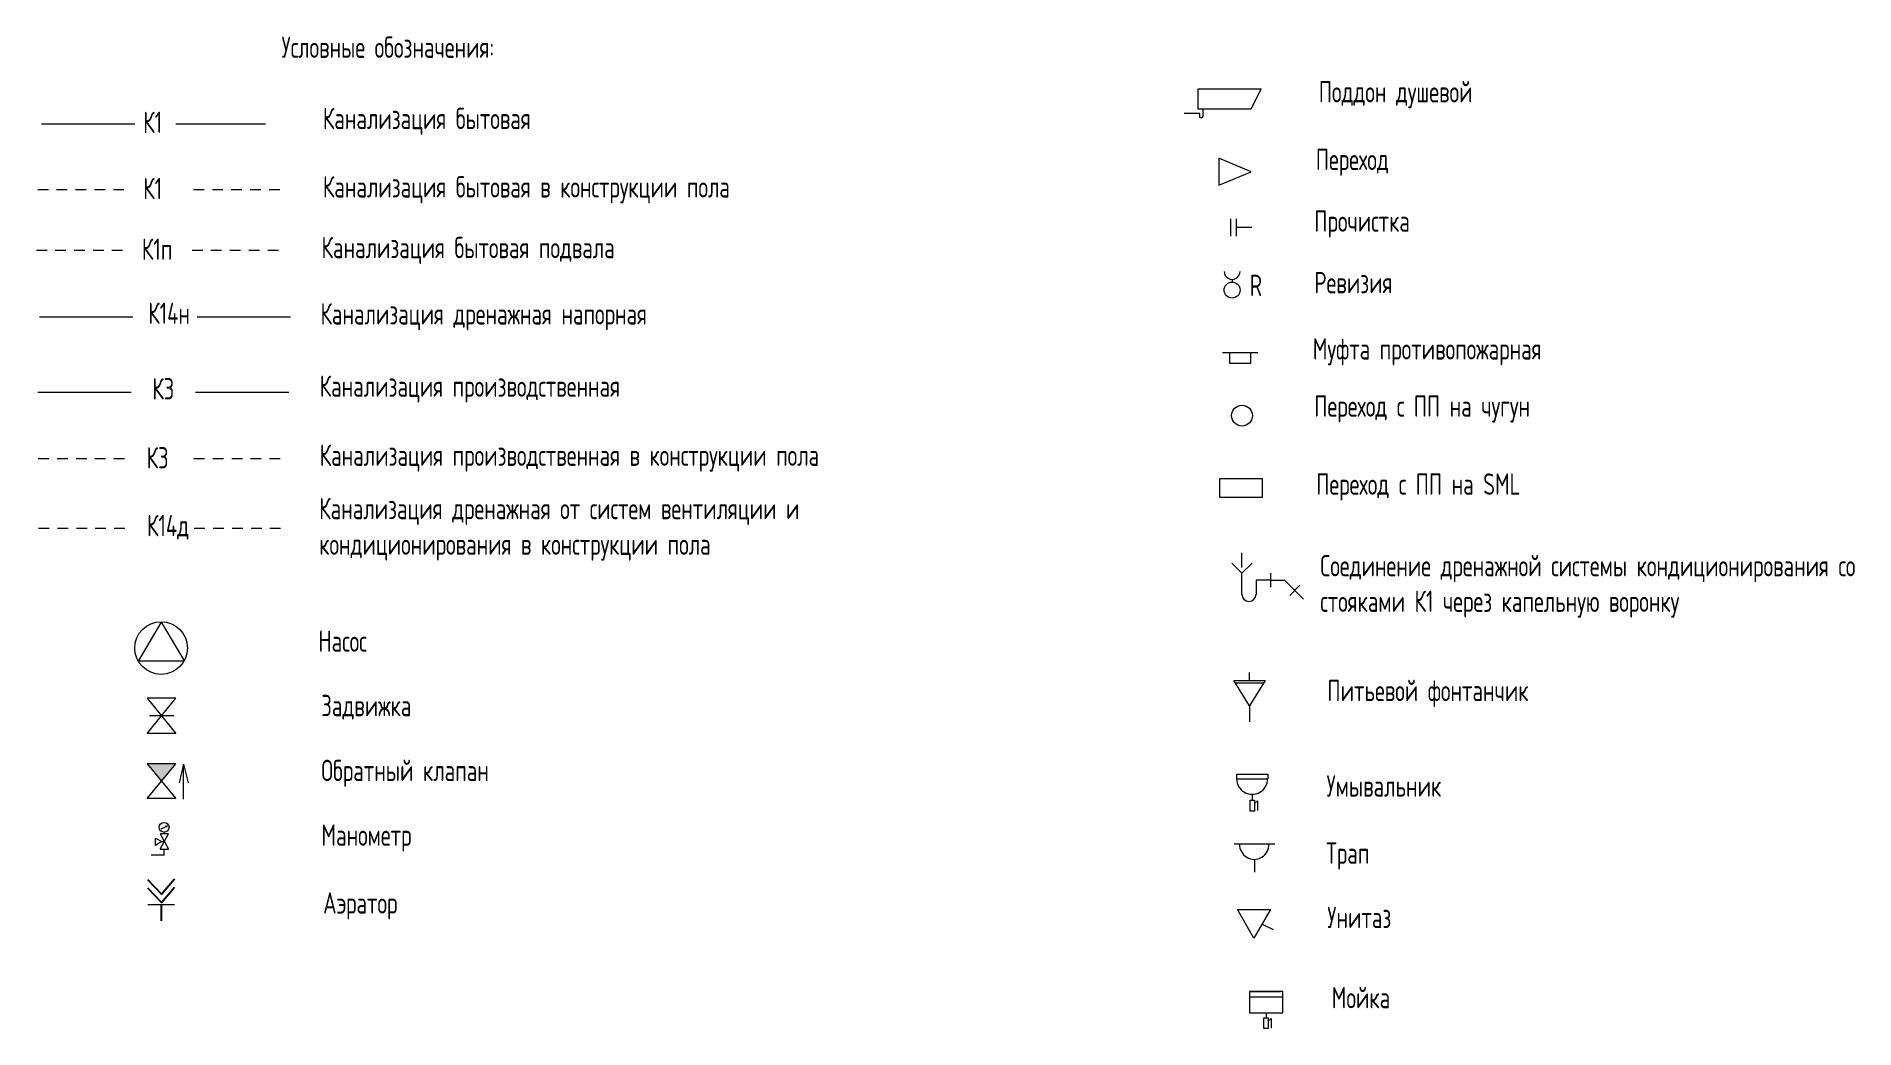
# Model space of a CAD drawing. Header units: millimetres. Extents: x -8689834 to 9419935, y -117443 to 166298.
# Drawn here: x -225827 to -200277, y -74605 to -60662 of the extents above; entities that cross this region are included whole.
import ezdxf

# ---------------------------------------------------------------- set-up
doc = ezdxf.new("R2010")
doc.units = ezdxf.units.MM
doc.header["$MEASUREMENT"] = 0
for name, color, linetype in [('PDF _0', 7, 'Continuous'), ('PDF __OBORUD', 1, 'Continuous'), ('PDF __Арматура', 7, 'Continuous'), ('PDF __ВК-В1', 5, 'Continuous'), ('PDF __ВК-переход с пл. на чуг.', 1, 'Continuous'), ('PDF __ВК-переход с ПП на  SML', 3, 'Continuous'), ('PDF __ВК-питьевой фонтанчик', 7, 'Continuous'), ('PDF __ВК-противопожарные муфты', 1, 'Continuous'), ('PDF __К14', 3, 'Continuous'), ('PDF __насос', 1, 'Continuous'), ('PDF __Санпр', 7, 'Continuous'), ('PDF __Сантехника', 7, 'Continuous'), ('PDF _TEKSTBK', 7, 'Continuous'), ('АР_Кровля дорожки', 245, 'Continuous')]:
    doc.layers.add(name, color=color, linetype=linetype)
doc.layers.add('PDF __ВК-К1', color=7, linetype='Continuous', true_color=0xb80000)
doc.layers.add('ВК_канализация', color=32, linetype='Continuous', lineweight=15)
doc.styles.add('ISOCPEUR', font='isocpeur.ttf', dxfattribs={"width": 0.7})

msp = doc.modelspace()

# ---------------------------------------------------------------- texts
at = {"layer": 'ВК_канализация', "color": 18, "lineweight": 13, "ltscale": 100, "true_color": 0x000000, "char_height": 300, "attachment_point": 4, "style": 'ISOCPEUR'}
for s, insert, width in [('Условные обозначения:', (-222381.2, -60814.1), 5891.51), ('Поддон душевой', (-207807.1, -61481.1), 8368.311), ('К1', (-224326.1, -61870.2), 3718.698), ('Канализация бытовая', (-221801.7, -61856.2), 5891.51), ('Переход', (-207849.4, -62432), 8368.311), ('К1', (-224326.1, -62800.4), 3718.698), ('Канализация бытовая в конструкции пола', (-221801.7, -62817.7), 5891.51), ('Прочистка', (-207870.5, -63298.3), 8368.311), ('К1п', (-224345, -63653), 3718.698), ('Канализация бытовая подвала', (-221820.7, -63670.2), 5891.51), ('R', (-208777.5, -64161), 8368.311), ('Ревизия', (-207870.5, -64122.4), 8368.311), ('К14н', (-224255.5, -64552.7), 3718.698), ('Канализация дренажная напорная', (-221835.5, -64601.7), 9419.386), ('Муфта противопожарная', (-207891.6, -65094.4), 8368.311), ('К3', (-224199, -65614.5), 3718.698), ('Канализация производственная', (-221846.3, -65617.4), 6956.356), ('Переход с ПП на чугун', (-207870.5, -65897.3), 8368.311), ('Канализация производственная в конструкции пола', (-221846.3, -66588), 8368.311), ('К3', (-224278.3, -66583.5), 3718.698), ('Переход с ПП на SML', (-207843.4, -66994), 8368.311), ('Канализация дренажная от систем вентиляции и кондиционирования в конструкции пола', (-221853, -67588.1), 9419.386), ('К14д', (-224272.9, -67559.7), 3718.698), ('Соединение дренажной системы кондиционирования со стояками К1 через капельную воронку', (-207785.9, -68390.7), 8368.311), ('Насос', (-221864.1, -69159.9), 8368.311), ('Питьевой фонтанчик', (-207686.7, -69893.8), 8368.311), ('Задвижка', (-221822.8, -70088.9), 8368.311), ('Обратный клапан', (-221822.8, -71017.9), 8368.311), ('Умывальник', (-207697.2, -71195.4), 8368.311), ('Манометр', (-221822.8, -71926.3), 8368.311), ('Трап', (-207702.3, -72179.3), 8368.311), ('Аэратор', (-221797.3, -72879.6), 3595.456), ('Унитаз', (-207687, -73042.3), 8368.311), ('Мойка', (-207625.5, -74169.3), 8368.311)]:
    msp.add_mtext(s, dxfattribs=dict(at, insert=insert, width=width))

# ---------------------------------------------------------------- hatches: boundary and pattern name
at = {"layer": 'АР_Кровля дорожки', "lineweight": 13, "ltscale": 500, "true_color": 0x000000}
h = msp.add_hatch(color=18, dxfattribs=at)
h.dxf.hatch_style = 1
h.paths.add_polyline_path([(-223867, -70883), (-224269.7, -70883), (-224068.4, -71126.4)])

# ---------------------------------------------------------------- linework, layer by layer
at = {"layer": 'PDF _0', "lineweight": 13}
for points in [[(-224065.4, -71977), (-224155.5, -72031.1), (-224155.5, -71928.9), (-224065.4, -71977), (-224029.3, -71977)], [(-224089.4, -72085.2), (-223969.2, -71868.8), (-224089.4, -71868.8), (-223969.2, -72085.2)], [(-224029.3, -72169.4), (-224215.6, -72169.4)], [(-224089.4, -72085.2), (-223969.2, -72085.2)], [(-224029.3, -72169.4), (-224029.3, -72085.2)]]:
    msp.add_lwpolyline(points, dxfattribs=at)
at = {"layer": 'PDF __OBORUD', "lineweight": 13}
for points in [[(-224071.4, -71796.7), (-224029.3, -71778.6), (-223987.2, -71754.6), (-224005.3, -71772.6)], [(-223987.2, -71754.6), (-224011.3, -71760.6)], [(-224029.3, -71844.8), (-224029.3, -71868.8)]]:
    msp.add_lwpolyline(points, dxfattribs=at)
msp.add_circle((-224032.3, -71775.6), 69.1, dxfattribs=at)
at = {"layer": 'PDF __Арматура', "lineweight": 13}
for points in [[(-209209.7, -62374.6), (-209209.7, -62751.3), (-208756.8, -62565.1)], [(-223867, -69963.3), (-224269.7, -69963.3), (-223867, -70456.2), (-224269.7, -70456.2)], [(-223867, -70883), (-224269.7, -70883), (-223867, -71369.9), (-224269.7, -71369.9)]]:
    msp.add_lwpolyline(points, close=True, dxfattribs=at)
msp.add_lwpolyline([(-223897.1, -70209.8), (-224239.7, -70209.8)], dxfattribs=at)
at = {"layer": 'PDF __ВК-В1', "lineweight": 13}
msp.add_lwpolyline([(-208779.9, -69711.7), (-208779.9, -69601.6)], dxfattribs=at)
at = {"layer": 'PDF __ВК-К1', "lineweight": 13}
for points in [[(-209044.6, -63470.9), (-209044.6, -63225.4)], [(-208964.2, -63470.9), (-208964.2, -63225.4)], [(-208748.3, -63348.2), (-208964.2, -63348.2)], [(-209023.5, -64076.3), (-209023.5, -64114.4)], [(-208485.9, -68203.5), (-208485.9, -68402.4)], [(-208485.9, -68305.1), (-208684.8, -68305.1)], [(-208485.9, -68305.1), (-208286.9, -68305.1), (-208020.2, -68571.8)], [(-208075.3, -68372.8), (-208215, -68516.7)]]:
    msp.add_lwpolyline(points, dxfattribs=at)
at = {"layer": 'PDF __ВК-К1', "color": 244, "lineweight": 13, "true_color": 0x991b1e}
msp.add_lwpolyline([(-223884.7, -72863.5), (-224262.9, -72863.5)], dxfattribs=at)
at = {"layer": 'PDF __ВК-К1', "lineweight": 13}
msp.add_circle((-209025.6, -64226.5), 112.2, dxfattribs=at)
msp.add_arc((-209025.6, -63964.1), 112.2, 179.99999, 0.00001, dxfattribs=at)
at = {"layer": 'PDF __ВК-переход с пл. на чуг.', "lineweight": 13}
msp.add_circle((-208885.9, -65991.7), 146, dxfattribs=at)
at = {"layer": 'PDF __ВК-переход с ПП на  SML', "lineweight": 13}
msp.add_lwpolyline([(-209197, -66874.3), (-208604.4, -66874.3), (-208604.4, -67141), (-209197, -67141)], close=True, dxfattribs=at)
at = {"layer": 'PDF __ВК-питьевой фонтанчик', "lineweight": 13}
for points in [[(-208779.9, -70067.3), (-209000, -69711.7), (-208559.8, -69711.7), (-208779.9, -70067.3), (-208779.9, -70295.9)], [(-208978.8, -69745.6), (-208580.9, -69745.6)]]:
    msp.add_lwpolyline(points, dxfattribs=at)
at = {"layer": 'PDF __ВК-противопожарные муфты', "lineweight": 13}
for points in [[(-209158.9, -65104.9), (-208909.2, -65104.9), (-208663.7, -65104.9)], [(-209061.6, -65104.9), (-209061.6, -65253), (-208761, -65253), (-208761, -65104.9)]]:
    msp.add_lwpolyline(points, dxfattribs=at)
at = {"layer": 'PDF __К14', "lineweight": 13}
msp.add_lwpolyline([(-208888, -68123.1), (-208888, -67919.9)], dxfattribs=at)
at = {"layer": 'PDF __насос', "lineweight": 13}
for points in [[(-224071.4, -68893.4), (-223746.8, -69440.4), (-224396, -69440.4)], [(-224071.4, -68893.4), (-224396, -69440.4)]]:
    msp.add_lwpolyline(points, dxfattribs=at)
msp.add_circle((-224074.4, -69257), 369.7, dxfattribs=at)
at = {"layer": 'PDF __Санпр', "lineweight": 13}
for points in [[(-208957.7, -71095.9), (-208957.7, -71028.2), (-208521.7, -71028.2), (-208521.7, -71095.9)], [(-208957.7, -71095.9), (-208521.7, -71095.9)], [(-208741.9, -71316.1), (-208741.9, -71396.5)], [(-208712.2, -71443.1), (-208669.9, -71405), (-208669.9, -71540.4)], [(-208780, -74084.5), (-208780, -74380.8), (-208314.3, -74380.8), (-208314.3, -74084.5), (-208780, -74084.5), (-208343.9, -74084.5)], [(-208780, -74156.4), (-208314.3, -74156.4)], [(-208547.1, -74380.8), (-208547.1, -74452.8)], [(-208517.5, -74499.3), (-208475.2, -74461.2), (-208475.2, -74600.9)]]:
    msp.add_lwpolyline(points, dxfattribs=at)
for points in [[(-208771.5, -71396.5), (-208712.2, -71396.5), (-208712.2, -71548.9), (-208771.5, -71548.9)], [(-208576.8, -74452.8), (-208517.5, -74452.8), (-208517.5, -74605.1), (-208576.8, -74605.1)]]:
    msp.add_lwpolyline(points, close=True, dxfattribs=at)
msp.add_arc((-208744, -71093.8), 218, 179.99999, 0.00001, dxfattribs=at)
at = {"layer": 'PDF __Сантехника', "lineweight": 13}
for points in [[(-209501.8, -61401), (-208617.1, -61401), (-208761, -61684.6), (-209501.8, -61684.6)], [(-208720.7, -73335.2), (-208949.3, -72933.1), (-208483.6, -72933.1)]]:
    msp.add_lwpolyline(points, close=True, dxfattribs=at)
for points in [[(-209480.6, -61786.2), (-209480.6, -61743.9), (-209696.5, -61743.9)], [(-209438.3, -61684.6), (-209438.3, -61786.2)], [(-208995.8, -72010.3), (-208424.4, -72010.3)], [(-208712.2, -72226.2), (-208712.2, -72408.2)], [(-208602.2, -73136.3), (-208449.8, -73212.5)]]:
    msp.add_lwpolyline(points, dxfattribs=at)
for centre, radius, start, end in [((-209461.6, -61784.1), 23.3, 179.99995, 0.00005), ((-208714.3, -72020.9), 205.3, 177.4347, 2.5653)]:
    msp.add_arc(centre, radius, start, end, dxfattribs=at)
at = {"layer": 'PDF _TEKSTBK', "lineweight": 13}
for points in [[(-208888, -68203.5), (-209027.7, -68063.8)], [(-208888, -68504), (-208888, -68203.5), (-208744.1, -68063.8)], [(-208684.8, -68305.1), (-208684.8, -68504)]]:
    msp.add_lwpolyline(points, dxfattribs=at)
msp.add_arc((-208788.5, -68501.9), 99.5, 180.00001, 359.99999, dxfattribs=at)
at = {"layer": 'АР_Кровля дорожки', "color": 7, "lineweight": 13, "ltscale": 500}
for points in [[(-223759.3, -71379.6), (-223759.3, -70886.6), (-223819.2, -71151.6)], [(-223759.3, -70886.6), (-223693.8, -71151.6)]]:
    msp.add_lwpolyline(points, dxfattribs=at)
at = {"layer": 'АР_Кровля дорожки', "color": 244, "ltscale": 100, "true_color": 0x991b1e}
for points in [[(-224263.5, -72508.5), (-224069, -72716.9), (-223888.5, -72498.4)], [(-224263.5, -72626.4), (-224069, -72834.8), (-223888.5, -72616.4)], [(-224073.8, -72863.5), (-224073.8, -73089.2)]]:
    msp.add_lwpolyline(points, dxfattribs=at)
at = {"layer": 'ВК_канализация', "color": 244, "lineweight": 13, "true_color": 0x991b1e}
for points in [[(-225753.9, -61892.6), (-224441.6, -61892.6)], [(-223865.9, -61892.6), (-222608.7, -61892.6)]]:
    msp.add_lwpolyline(points, dxfattribs=at)
at = {"layer": 'ВК_канализация', "color": 244, "lineweight": 13, "ltscale": 500, "true_color": 0x991b1e}
for points in [[(-225808.3, -62815.7), (-225658.5, -62815.7)], [(-225542.6, -62815.7), (-225392.9, -62815.7)], [(-225276.9, -62815.7), (-225127.2, -62815.7)], [(-225011.3, -62815.7), (-224861.5, -62815.7)], [(-224745.6, -62815.7), (-224595.9, -62815.7)], [(-223620.1, -62815.7), (-223470.4, -62815.7)], [(-223354.5, -62815.7), (-223204.7, -62815.7)], [(-223088.8, -62815.7), (-222939.1, -62815.7)], [(-222823.1, -62815.7), (-222673.4, -62815.7)], [(-222557.5, -62815.7), (-222407.7, -62815.7)]]:
    msp.add_lwpolyline(points, dxfattribs=at)
at = {"layer": 'ВК_канализация', "color": 217, "lineweight": 13, "ltscale": 500, "true_color": 0x93278f}
for points in [[(-225827.2, -63668.2), (-225677.5, -63668.2)], [(-225561.5, -63668.2), (-225411.8, -63668.2)], [(-225295.9, -63668.2), (-225146.1, -63668.2)], [(-225030.2, -63668.2), (-224880.5, -63668.2)], [(-224764.5, -63668.2), (-224614.8, -63668.2)], [(-223639.1, -63668.2), (-223489.3, -63668.2)], [(-223373.4, -63668.2), (-223223.7, -63668.2)], [(-223107.7, -63668.2), (-222958, -63668.2)], [(-222842.1, -63668.2), (-222692.3, -63668.2)], [(-222576.4, -63668.2), (-222426.7, -63668.2)]]:
    msp.add_lwpolyline(points, dxfattribs=at)
at = {"layer": 'ВК_канализация', "color": 152, "lineweight": 13, "true_color": 0x2776bb}
for points in [[(-225783.8, -64605.3), (-224471.4, -64605.3)], [(-223569.8, -64605.3), (-222257.4, -64605.3)]]:
    msp.add_lwpolyline(points, dxfattribs=at)
at = {"layer": 'ВК_канализация', "color": 30, "lineweight": 13, "true_color": 0xf26722}
for points in [[(-225806.5, -65662.5), (-224494.2, -65662.5)], [(-223592.5, -65662.5), (-222280.2, -65662.5)]]:
    msp.add_lwpolyline(points, dxfattribs=at)
at = {"layer": 'ВК_канализация', "color": 30, "lineweight": 13, "ltscale": 500, "true_color": 0xf26722}
for points in [[(-225801.2, -66595.4), (-225651.5, -66595.4)], [(-225535.6, -66595.4), (-225385.8, -66595.4)], [(-225269.9, -66595.4), (-225120.2, -66595.4)], [(-225004.2, -66595.4), (-224854.5, -66595.4)], [(-224738.6, -66595.4), (-224588.8, -66595.4)], [(-223613.1, -66595.4), (-223463.4, -66595.4)], [(-223347.4, -66595.4), (-223197.7, -66595.4)], [(-223081.8, -66595.4), (-222932, -66595.4)], [(-222816.1, -66595.4), (-222666.4, -66595.4)], [(-222550.4, -66595.4), (-222400.7, -66595.4)]]:
    msp.add_lwpolyline(points, dxfattribs=at)
at = {"layer": 'ВК_канализация', "color": 3, "lineweight": 13, "ltscale": 500}
for points in [[(-225795.9, -67571.6), (-225646.2, -67571.6)], [(-225530.3, -67571.6), (-225380.5, -67571.6)], [(-225264.6, -67571.6), (-225114.8, -67571.6)], [(-224998.9, -67571.6), (-224849.2, -67571.6)], [(-224733.2, -67571.6), (-224583.5, -67571.6)], [(-223607.8, -67571.6), (-223458, -67571.6)], [(-223342.1, -67571.6), (-223192.4, -67571.6)], [(-223076.4, -67571.6), (-222926.7, -67571.6)], [(-222810.8, -67571.6), (-222661, -67571.6)], [(-222545.1, -67571.6), (-222395.4, -67571.6)]]:
    msp.add_lwpolyline(points, dxfattribs=at)

msp.set_redraw_order([(e.dxf.handle, doc.entitydb.next_handle()) for e in msp.query("TEXT MTEXT ATTDEF DIMENSION ARC_DIMENSION")])  # texts and dimensions are drawn at this point

doc.saveas('drawing.dxf')
